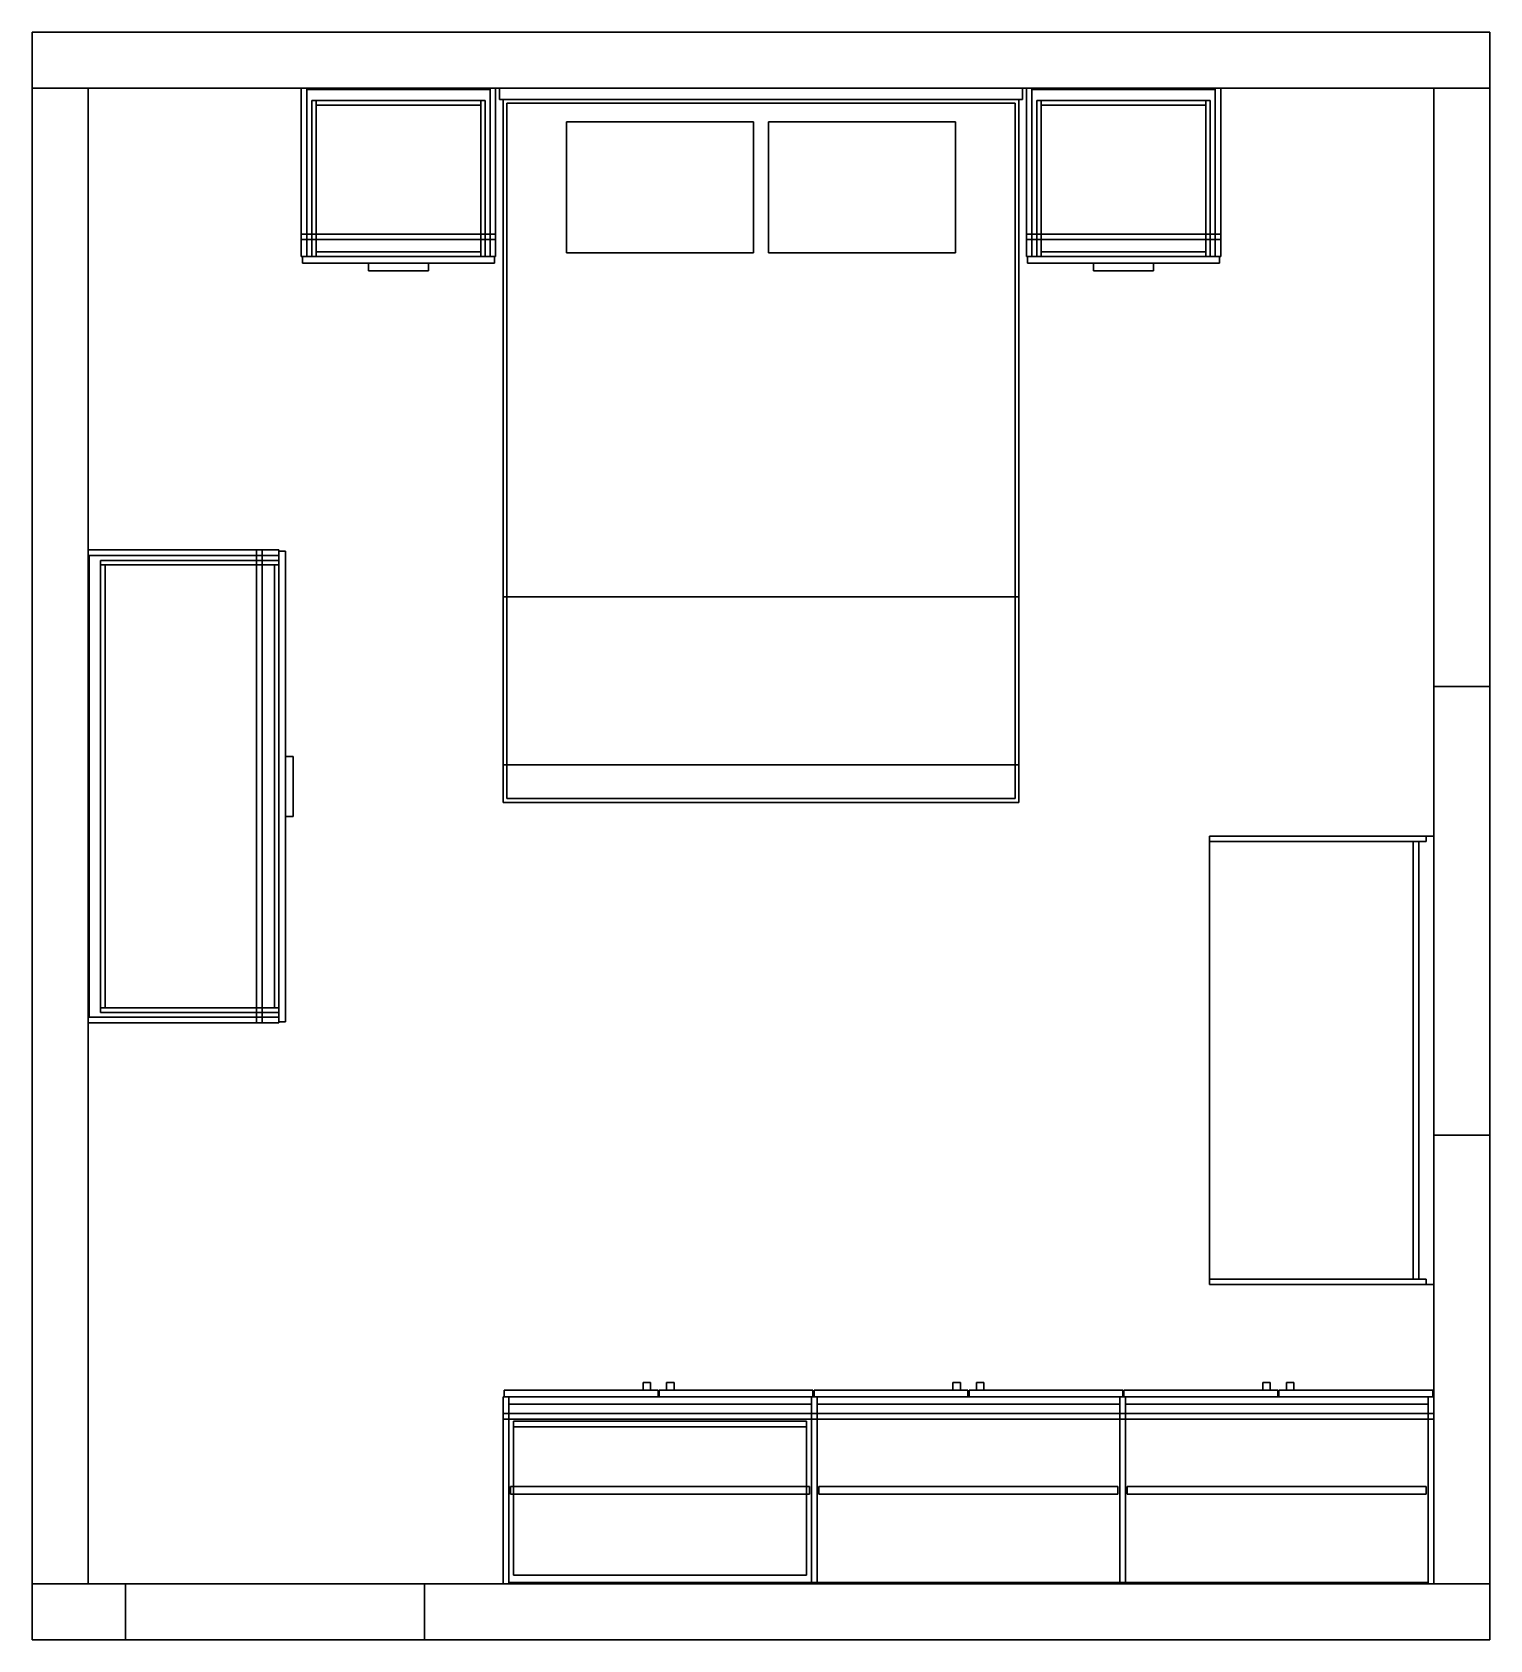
# Model space of a CAD drawing. Header units: millimetres. Extents: x -150 to 3750, y -150 to 4150.
import ezdxf

# ---------------------------------------------------------------- set-up
doc = ezdxf.new("R2010")
doc.units = ezdxf.units.MM
for name, color, linetype in [('AMBIENTE', 2, 'CONTINUOUS'), ('M01_WALL_PANEL', 3, 'CONTINUOUS'), ('M02_BED', 4, 'CONTINUOUS'), ('M03_NIGHTSTAND', 5, 'CONTINUOUS'), ('M04_NIGHTSTAND', 6, 'CONTINUOUS'), ('M05_WARDROBE', 7, 'CONTINUOUS'), ('M06_DRESSER', 1, 'CONTINUOUS'), ('M07_DESK', 2, 'CONTINUOUS')]:
    doc.layers.add(name, color=color, linetype=linetype)

msp = doc.modelspace()

# ---------------------------------------------------------------- linework, layer by layer
at = {"layer": 'AMBIENTE'}
for points in [[(3750, 4150), (3750, 4000), (-150, 4000), (-150, 4150)], [(-150, 4000, 2700), (3750, 4000, 2700), (3750, 4150, 2700), (-150, 4150, 2700)], [(-150, 4150, 2700), (3750, 4150, 2700), (3750, 4150), (-150, 4150)], [(-150, 4000, 2700), (-150, 4150, 2700), (-150, 4150), (-150, 4000)], [(3750, 4150, 2700), (3750, 4000, 2700), (3750, 4000), (3750, 4150)], [(3750, 4000, 2700), (-150, 4000, 2700), (-150, 4000), (3750, 4000)], [(-150, 4000), (0, 4000), (0, 0), (-150, 0)], [(0, 0, 2700), (0, 4000, 2700), (-150, 4000, 2700), (-150, 0, 2700)], [(-150, 0, 2700), (-150, 4000, 2700), (-150, 4000), (-150, 0)], [(-150, 4000, 2700), (0, 4000, 2700), (0, 4000), (-150, 4000)], [(0, 4000, 2700), (0, 0, 2700), (0, 0), (0, 4000)], [(0, 0, -20), (0, 4000, -20), (3600, 4000, -20), (3600, 0, -20)], [(0, 0), (3600, 0), (3600, 4000), (0, 4000)], [(3600, 4000, -20), (0, 4000, -20), (0, 4000), (3600, 4000)], [(0, 4000, -20), (0, 0, -20), (0, 0), (0, 4000)], [(3750, 2400), (3600, 2400), (3600, 4000), (3750, 4000)], [(3600, 4000, 2700), (3600, 2400, 2700), (3750, 2400, 2700), (3750, 4000, 2700)], [(3600, 2400, 2700), (3600, 4000, 2700), (3600, 4000), (3600, 2400)], [(3600, 4000, 2700), (3750, 4000, 2700), (3750, 4000), (3600, 4000)], [(3600, 0, -20), (3600, 4000, -20), (3600, 4000), (3600, 0)], [(3750, 4000, 2700), (3750, 2400, 2700), (3750, 2400), (3750, 4000)], [(3750, 2400, 2700), (3600, 2400, 2700), (3600, 2400), (3750, 2400)], [(3750, 1200), (3600, 1200), (3600, 2400), (3750, 2400)], [(3600, 2400, 1000), (3600, 1200, 1000), (3750, 1200, 1000), (3750, 2400, 1000)], [(3600, 1200, 1000), (3600, 2400, 1000), (3600, 2400), (3600, 1200)], [(3600, 2400, 1000), (3750, 2400, 1000), (3750, 2400), (3600, 2400)], [(3750, 1200, 2200), (3600, 1200, 2200), (3600, 2400, 2200), (3750, 2400, 2200)], [(3600, 2400, 2700), (3600, 1200, 2700), (3750, 1200, 2700), (3750, 2400, 2700)], [(3600, 1200, 2700), (3600, 2400, 2700), (3600, 2400, 2200), (3600, 1200, 2200)], [(3600, 2400, 2700), (3750, 2400, 2700), (3750, 2400, 2200), (3600, 2400, 2200)], [(3750, 2400, 1000), (3750, 1200, 1000), (3750, 1200), (3750, 2400)], [(3750, 2400, 2700), (3750, 1200, 2700), (3750, 1200, 2200), (3750, 2400, 2200)], [(3750, 1200, 1000), (3600, 1200, 1000), (3600, 1200), (3750, 1200)], [(3750, 1200, 2700), (3600, 1200, 2700), (3600, 1200, 2200), (3750, 1200, 2200)], [(3750, 0), (3600, 0), (3600, 1200), (3750, 1200)], [(3600, 1200, 2700), (3600, 0, 2700), (3750, 0, 2700), (3750, 1200, 2700)], [(3600, 0, 2700), (3600, 1200, 2700), (3600, 1200), (3600, 0)], [(3600, 1200, 2700), (3750, 1200, 2700), (3750, 1200), (3600, 1200)], [(3750, 1200, 2700), (3750, 0, 2700), (3750, 0), (3750, 1200)], [(-150, -150), (-150, 0), (100, 0), (100, -150)], [(100, 0, 2700), (-150, 0, 2700), (-150, -150, 2700), (100, -150, 2700)], [(-150, -150, 2700), (-150, 0, 2700), (-150, 0), (-150, -150)], [(-150, 0, 2700), (100, 0, 2700), (100, 0), (-150, 0)], [(0, 0, 2700), (-150, 0, 2700), (-150, 0), (0, 0)], [(0, 0, -20), (3600, 0, -20), (3600, 0), (0, 0)], [(100, -150, 2100), (100, 0, 2100), (900, 0, 2100), (900, -150, 2100)], [(900, 0, 2700), (100, 0, 2700), (100, -150, 2700), (900, -150, 2700)], [(100, -150, 2700), (100, 0, 2700), (100, 0, 2100), (100, -150, 2100)], [(100, 0, 2700), (900, 0, 2700), (900, 0, 2100), (100, 0, 2100)], [(100, 0, 2700), (100, -150, 2700), (100, -150), (100, 0)], [(900, -150), (900, 0), (3750, 0), (3750, -150)], [(3750, 0, 2700), (900, 0, 2700), (900, -150, 2700), (3750, -150, 2700)], [(900, -150, 2700), (900, 0, 2700), (900, 0), (900, -150)], [(900, 0, 2700), (3750, 0, 2700), (3750, 0), (900, 0)], [(900, 0, 2700), (900, -150, 2700), (900, -150, 2100), (900, 0, 2100)], [(3750, 0, 2700), (3600, 0, 2700), (3600, 0), (3750, 0)], [(3750, 0, 2700), (3750, -150, 2700), (3750, -150), (3750, 0)], [(100, -150, 2700), (-150, -150, 2700), (-150, -150), (100, -150)], [(900, -150, 2700), (100, -150, 2700), (100, -150, 2100), (900, -150, 2100)], [(3750, -150, 2700), (900, -150, 2700), (900, -150), (3750, -150)]]:
    msp.add_3dface(points, dxfattribs=at)
at = {"layer": 'M01_WALL_PANEL'}
for points in [[(2500, 4000, 450), (2500, 3970, 450), (1100, 3970, 450), (1100, 4000, 450)], [(1100, 3970, 1050), (2500, 3970, 1050), (2500, 4000, 1050), (1100, 4000, 1050)], [(1100, 4000, 1050), (2500, 4000, 1050), (2500, 4000, 450), (1100, 4000, 450)], [(1100, 3970, 1050), (1100, 4000, 1050), (1100, 4000, 450), (1100, 3970, 450)], [(2500, 4000, 1050), (2500, 3970, 1050), (2500, 3970, 450), (2500, 4000, 450)], [(2500, 3970, 1050), (1100, 3970, 1050), (1100, 3970, 450), (2500, 3970, 450)]]:
    msp.add_3dface(points, dxfattribs=at)
at = {"layer": 'M02_BED'}
for points in [[(2490, 3970), (2490, 2090), (1110, 2090), (1110, 3970)], [(1110, 2090, 297), (2490, 2090, 297), (2490, 3970, 297), (1110, 3970, 297)], [(1110, 3970, 297), (2490, 3970, 297), (2490, 3970), (1110, 3970)], [(1110, 2090, 297), (1110, 3970, 297), (1110, 3970), (1110, 2090)], [(2480, 3960, 297), (2480, 2100, 297), (1120, 2100, 297), (1120, 3960, 297)], [(1120, 2100, 540), (2480, 2100, 540), (2480, 3960, 540), (1120, 3960, 540)], [(1120, 3960, 540), (2480, 3960, 540), (2480, 3960, 297), (1120, 3960, 297)], [(1120, 2100, 540), (1120, 3960, 540), (1120, 3960, 297), (1120, 2100, 297)], [(2480, 3960, 540), (2480, 2100, 540), (2480, 2100, 297), (2480, 3960, 297)], [(2490, 3970, 297), (2490, 2090, 297), (2490, 2090), (2490, 3970)], [(1780, 3910, 540), (1780, 3560, 540), (1280, 3560, 540), (1280, 3910, 540)], [(1280, 3560, 660), (1780, 3560, 660), (1780, 3910, 660), (1280, 3910, 660)], [(1280, 3910, 660), (1780, 3910, 660), (1780, 3910, 540), (1280, 3910, 540)], [(1280, 3560, 660), (1280, 3910, 660), (1280, 3910, 540), (1280, 3560, 540)], [(1780, 3910, 660), (1780, 3560, 660), (1780, 3560, 540), (1780, 3910, 540)], [(2320, 3910, 540), (2320, 3560, 540), (1820, 3560, 540), (1820, 3910, 540)], [(1820, 3560, 660), (2320, 3560, 660), (2320, 3910, 660), (1820, 3910, 660)], [(1820, 3910, 660), (2320, 3910, 660), (2320, 3910, 540), (1820, 3910, 540)], [(1820, 3560, 660), (1820, 3910, 660), (1820, 3910, 540), (1820, 3560, 540)], [(2320, 3910, 660), (2320, 3560, 660), (2320, 3560, 540), (2320, 3910, 540)], [(1780, 3560, 660), (1280, 3560, 660), (1280, 3560, 540), (1780, 3560, 540)], [(2320, 3560, 660), (1820, 3560, 660), (1820, 3560, 540), (2320, 3560, 540)], [(2490, 2640, 535), (2490, 2190, 535), (1110, 2190, 535), (1110, 2640, 535)], [(1110, 2190, 547), (2490, 2190, 547), (2490, 2640, 547), (1110, 2640, 547)], [(1110, 2640, 547), (2490, 2640, 547), (2490, 2640, 535), (1110, 2640, 535)], [(1110, 2190, 547), (1110, 2640, 547), (1110, 2640, 535), (1110, 2190, 535)], [(2490, 2640, 547), (2490, 2190, 547), (2490, 2190, 535), (2490, 2640, 535)], [(2490, 2190, 547), (1110, 2190, 547), (1110, 2190, 535), (2490, 2190, 535)], [(2490, 2090, 297), (1110, 2090, 297), (1110, 2090), (2490, 2090)], [(2480, 2100, 540), (1120, 2100, 540), (1120, 2100, 297), (2480, 2100, 297)]]:
    msp.add_3dface(points, dxfattribs=at)
at = {"layer": 'M03_NIGHTSTAND'}
for points in [[(585, 4000, 60), (585, 3550, 60), (570, 3550, 60), (570, 4000, 60)], [(570, 3550, 680), (585, 3550, 680), (585, 4000, 680), (570, 4000, 680)], [(570, 4000, 680), (585, 4000, 680), (585, 4000, 60), (570, 4000, 60)], [(570, 3550, 680), (570, 4000, 680), (570, 4000, 60), (570, 3550, 60)], [(585, 4000, 680), (585, 3550, 680), (585, 3550, 60), (585, 4000, 60)], [(1075, 4000, 75), (1075, 3997, 75), (585, 3997, 75), (585, 4000, 75)], [(585, 3997, 665), (1075, 3997, 665), (1075, 4000, 665), (585, 4000, 665)], [(585, 4000, 665), (1075, 4000, 665), (1075, 4000, 75), (585, 4000, 75)], [(585, 3997, 665), (585, 4000, 665), (585, 4000, 75), (585, 3997, 75)], [(1090, 4000, 60), (1090, 3550, 60), (1075, 3550, 60), (1075, 4000, 60)], [(1075, 3550, 680), (1090, 3550, 680), (1090, 4000, 680), (1075, 4000, 680)], [(1075, 4000, 680), (1090, 4000, 680), (1090, 4000, 60), (1075, 4000, 60)], [(1075, 3550, 680), (1075, 4000, 680), (1075, 4000, 60), (1075, 3550, 60)], [(1075, 4000, 665), (1075, 3997, 665), (1075, 3997, 75), (1075, 4000, 75)], [(1090, 4000, 680), (1090, 3550, 680), (1090, 3550, 60), (1090, 4000, 60)], [(1075, 3997, 60), (1075, 3550, 60), (585, 3550, 60), (585, 3997, 60)], [(585, 3550, 75), (1075, 3550, 75), (1075, 3997, 75), (585, 3997, 75)], [(585, 3997, 75), (1075, 3997, 75), (1075, 3997, 60), (585, 3997, 60)], [(585, 3550, 75), (585, 3997, 75), (585, 3997, 60), (585, 3550, 60)], [(1075, 3997, 665), (585, 3997, 665), (585, 3997, 75), (1075, 3997, 75)], [(1075, 3997, 665), (1075, 3550, 665), (585, 3550, 665), (585, 3997, 665)], [(585, 3550, 680), (1075, 3550, 680), (1075, 3997, 680), (585, 3997, 680)], [(585, 3997, 680), (1075, 3997, 680), (1075, 3997, 665), (585, 3997, 665)], [(585, 3550, 680), (585, 3997, 680), (585, 3997, 665), (585, 3550, 665)], [(610, 3967, 88), (610, 3550, 88), (598, 3550, 88), (598, 3967, 88)], [(598, 3550, 333.5), (610, 3550, 333.5), (610, 3967, 333.5), (598, 3967, 333.5)], [(598, 3967, 333.5), (610, 3967, 333.5), (610, 3967, 88), (598, 3967, 88)], [(598, 3550, 333.5), (598, 3967, 333.5), (598, 3967, 88), (598, 3550, 88)], [(610, 3967, 396.5), (610, 3550, 396.5), (598, 3550, 396.5), (598, 3967, 396.5)], [(598, 3550, 642), (610, 3550, 642), (610, 3967, 642), (598, 3967, 642)], [(598, 3967, 642), (610, 3967, 642), (610, 3967, 396.5), (598, 3967, 396.5)], [(598, 3550, 642), (598, 3967, 642), (598, 3967, 396.5), (598, 3550, 396.5)], [(610, 3967, 333.5), (610, 3550, 333.5), (610, 3550, 88), (610, 3967, 88)], [(1050, 3967, 88), (1050, 3955, 88), (610, 3955, 88), (610, 3967, 88)], [(610, 3955, 333.5), (1050, 3955, 333.5), (1050, 3967, 333.5), (610, 3967, 333.5)], [(610, 3967, 333.5), (1050, 3967, 333.5), (1050, 3967, 88), (610, 3967, 88)], [(610, 3955, 333.5), (610, 3967, 333.5), (610, 3967, 88), (610, 3955, 88)], [(610, 3967, 642), (610, 3550, 642), (610, 3550, 396.5), (610, 3967, 396.5)], [(1050, 3967, 396.5), (1050, 3955, 396.5), (610, 3955, 396.5), (610, 3967, 396.5)], [(610, 3955, 642), (1050, 3955, 642), (1050, 3967, 642), (610, 3967, 642)], [(610, 3967, 642), (1050, 3967, 642), (1050, 3967, 396.5), (610, 3967, 396.5)], [(610, 3955, 642), (610, 3967, 642), (610, 3967, 396.5), (610, 3955, 396.5)], [(1062, 3967, 88), (1062, 3550, 88), (1050, 3550, 88), (1050, 3967, 88)], [(1050, 3550, 333.5), (1062, 3550, 333.5), (1062, 3967, 333.5), (1050, 3967, 333.5)], [(1050, 3967, 333.5), (1062, 3967, 333.5), (1062, 3967, 88), (1050, 3967, 88)], [(1050, 3550, 333.5), (1050, 3967, 333.5), (1050, 3967, 88), (1050, 3550, 88)], [(1050, 3967, 333.5), (1050, 3955, 333.5), (1050, 3955, 88), (1050, 3967, 88)], [(1062, 3967, 396.5), (1062, 3550, 396.5), (1050, 3550, 396.5), (1050, 3967, 396.5)], [(1050, 3550, 642), (1062, 3550, 642), (1062, 3967, 642), (1050, 3967, 642)], [(1050, 3967, 642), (1062, 3967, 642), (1062, 3967, 396.5), (1050, 3967, 396.5)], [(1050, 3550, 642), (1050, 3967, 642), (1050, 3967, 396.5), (1050, 3550, 396.5)], [(1050, 3967, 642), (1050, 3955, 642), (1050, 3955, 396.5), (1050, 3967, 396.5)], [(1062, 3967, 333.5), (1062, 3550, 333.5), (1062, 3550, 88), (1062, 3967, 88)], [(1062, 3967, 642), (1062, 3550, 642), (1062, 3550, 396.5), (1062, 3967, 396.5)], [(1075, 3997, 75), (1075, 3550, 75), (1075, 3550, 60), (1075, 3997, 60)], [(1075, 3997, 680), (1075, 3550, 680), (1075, 3550, 665), (1075, 3997, 665)], [(1050, 3955, 333.5), (610, 3955, 333.5), (610, 3955, 88), (1050, 3955, 88)], [(1050, 3955, 88), (1050, 3562, 88), (610, 3562, 88), (610, 3955, 88)], [(610, 3562, 91), (1050, 3562, 91), (1050, 3955, 91), (610, 3955, 91)], [(610, 3955, 91), (1050, 3955, 91), (1050, 3955, 88), (610, 3955, 88)], [(610, 3562, 91), (610, 3955, 91), (610, 3955, 88), (610, 3562, 88)], [(1050, 3955, 642), (610, 3955, 642), (610, 3955, 396.5), (1050, 3955, 396.5)], [(1050, 3955, 396.5), (1050, 3562, 396.5), (610, 3562, 396.5), (610, 3955, 396.5)], [(610, 3562, 399.5), (1050, 3562, 399.5), (1050, 3955, 399.5), (610, 3955, 399.5)], [(610, 3955, 399.5), (1050, 3955, 399.5), (1050, 3955, 396.5), (610, 3955, 396.5)], [(610, 3562, 399.5), (610, 3955, 399.5), (610, 3955, 396.5), (610, 3562, 396.5)], [(1050, 3955, 91), (1050, 3562, 91), (1050, 3562, 88), (1050, 3955, 88)], [(1050, 3955, 399.5), (1050, 3562, 399.5), (1050, 3562, 396.5), (1050, 3955, 396.5)], [(1090, 3610), (1090, 3595), (570, 3595), (570, 3610)], [(570, 3595, 60), (1090, 3595, 60), (1090, 3610, 60), (570, 3610, 60)], [(570, 3610, 60), (1090, 3610, 60), (1090, 3610), (570, 3610)], [(570, 3595, 60), (570, 3610, 60), (570, 3610), (570, 3595)], [(1090, 3595, 60), (570, 3595, 60), (570, 3595), (1090, 3595)], [(1090, 3610, 60), (1090, 3595, 60), (1090, 3595), (1090, 3610)], [(585, 3550, 680), (570, 3550, 680), (570, 3550, 60), (585, 3550, 60)], [(1087, 3550, 63), (1087, 3532, 63), (573, 3532, 63), (573, 3550, 63)], [(573, 3532, 368.5), (1087, 3532, 368.5), (1087, 3550, 368.5), (573, 3550, 368.5)], [(573, 3550, 368.5), (1087, 3550, 368.5), (1087, 3550, 63), (573, 3550, 63)], [(573, 3532, 368.5), (573, 3550, 368.5), (573, 3550, 63), (573, 3532, 63)], [(1087, 3550, 371.5), (1087, 3532, 371.5), (573, 3532, 371.5), (573, 3550, 371.5)], [(573, 3532, 677), (1087, 3532, 677), (1087, 3550, 677), (573, 3550, 677)], [(573, 3550, 677), (1087, 3550, 677), (1087, 3550, 371.5), (573, 3550, 371.5)], [(573, 3532, 677), (573, 3550, 677), (573, 3550, 371.5), (573, 3532, 371.5)], [(1087, 3532, 368.5), (573, 3532, 368.5), (573, 3532, 63), (1087, 3532, 63)], [(1087, 3532, 677), (573, 3532, 677), (573, 3532, 371.5), (1087, 3532, 371.5)], [(1075, 3550, 75), (585, 3550, 75), (585, 3550, 60), (1075, 3550, 60)], [(1075, 3550, 680), (585, 3550, 680), (585, 3550, 665), (1075, 3550, 665)], [(610, 3550, 333.5), (598, 3550, 333.5), (598, 3550, 88), (610, 3550, 88)], [(610, 3550, 642), (598, 3550, 642), (598, 3550, 396.5), (610, 3550, 396.5)], [(1050, 3562, 88), (1050, 3550, 88), (610, 3550, 88), (610, 3562, 88)], [(610, 3550, 333.5), (1050, 3550, 333.5), (1050, 3562, 333.5), (610, 3562, 333.5)], [(610, 3562, 333.5), (1050, 3562, 333.5), (1050, 3562, 88), (610, 3562, 88)], [(610, 3550, 333.5), (610, 3562, 333.5), (610, 3562, 88), (610, 3550, 88)], [(1050, 3562, 91), (610, 3562, 91), (610, 3562, 88), (1050, 3562, 88)], [(1050, 3562, 396.5), (1050, 3550, 396.5), (610, 3550, 396.5), (610, 3562, 396.5)], [(610, 3550, 642), (1050, 3550, 642), (1050, 3562, 642), (610, 3562, 642)], [(610, 3562, 642), (1050, 3562, 642), (1050, 3562, 396.5), (610, 3562, 396.5)], [(610, 3550, 642), (610, 3562, 642), (610, 3562, 396.5), (610, 3550, 396.5)], [(1050, 3562, 399.5), (610, 3562, 399.5), (610, 3562, 396.5), (1050, 3562, 396.5)], [(1050, 3550, 333.5), (610, 3550, 333.5), (610, 3550, 88), (1050, 3550, 88)], [(1050, 3550, 642), (610, 3550, 642), (610, 3550, 396.5), (1050, 3550, 396.5)], [(910, 3532, 318.5), (910, 3512, 318.5), (750, 3512, 318.5), (750, 3532, 318.5)], [(750, 3512, 338.5), (910, 3512, 338.5), (910, 3532, 338.5), (750, 3532, 338.5)], [(750, 3532, 338.5), (910, 3532, 338.5), (910, 3532, 318.5), (750, 3532, 318.5)], [(750, 3512, 338.5), (750, 3532, 338.5), (750, 3532, 318.5), (750, 3512, 318.5)], [(910, 3532, 627), (910, 3512, 627), (750, 3512, 627), (750, 3532, 627)], [(750, 3512, 647), (910, 3512, 647), (910, 3532, 647), (750, 3532, 647)], [(750, 3532, 647), (910, 3532, 647), (910, 3532, 627), (750, 3532, 627)], [(750, 3512, 647), (750, 3532, 647), (750, 3532, 627), (750, 3512, 627)], [(910, 3532, 338.5), (910, 3512, 338.5), (910, 3512, 318.5), (910, 3532, 318.5)], [(910, 3532, 647), (910, 3512, 647), (910, 3512, 627), (910, 3532, 627)], [(1050, 3562, 333.5), (1050, 3550, 333.5), (1050, 3550, 88), (1050, 3562, 88)], [(1050, 3562, 642), (1050, 3550, 642), (1050, 3550, 396.5), (1050, 3562, 396.5)], [(1062, 3550, 333.5), (1050, 3550, 333.5), (1050, 3550, 88), (1062, 3550, 88)], [(1062, 3550, 642), (1050, 3550, 642), (1050, 3550, 396.5), (1062, 3550, 396.5)], [(1090, 3550, 680), (1075, 3550, 680), (1075, 3550, 60), (1090, 3550, 60)], [(1087, 3550, 368.5), (1087, 3532, 368.5), (1087, 3532, 63), (1087, 3550, 63)], [(1087, 3550, 677), (1087, 3532, 677), (1087, 3532, 371.5), (1087, 3550, 371.5)], [(910, 3512, 338.5), (750, 3512, 338.5), (750, 3512, 318.5), (910, 3512, 318.5)], [(910, 3512, 647), (750, 3512, 647), (750, 3512, 627), (910, 3512, 627)]]:
    msp.add_3dface(points, dxfattribs=at)
at = {"layer": 'M04_NIGHTSTAND'}
for points in [[(2525, 4000, 60), (2525, 3550, 60), (2510, 3550, 60), (2510, 4000, 60)], [(2510, 3550, 680), (2525, 3550, 680), (2525, 4000, 680), (2510, 4000, 680)], [(2510, 4000, 680), (2525, 4000, 680), (2525, 4000, 60), (2510, 4000, 60)], [(2510, 3550, 680), (2510, 4000, 680), (2510, 4000, 60), (2510, 3550, 60)], [(2525, 4000, 680), (2525, 3550, 680), (2525, 3550, 60), (2525, 4000, 60)], [(3015, 4000, 75), (3015, 3997, 75), (2525, 3997, 75), (2525, 4000, 75)], [(2525, 3997, 665), (3015, 3997, 665), (3015, 4000, 665), (2525, 4000, 665)], [(2525, 4000, 665), (3015, 4000, 665), (3015, 4000, 75), (2525, 4000, 75)], [(2525, 3997, 665), (2525, 4000, 665), (2525, 4000, 75), (2525, 3997, 75)], [(3030, 4000, 60), (3030, 3550, 60), (3015, 3550, 60), (3015, 4000, 60)], [(3015, 3550, 680), (3030, 3550, 680), (3030, 4000, 680), (3015, 4000, 680)], [(3015, 4000, 680), (3030, 4000, 680), (3030, 4000, 60), (3015, 4000, 60)], [(3015, 3550, 680), (3015, 4000, 680), (3015, 4000, 60), (3015, 3550, 60)], [(3015, 4000, 665), (3015, 3997, 665), (3015, 3997, 75), (3015, 4000, 75)], [(3030, 4000, 680), (3030, 3550, 680), (3030, 3550, 60), (3030, 4000, 60)], [(3015, 3997, 60), (3015, 3550, 60), (2525, 3550, 60), (2525, 3997, 60)], [(2525, 3550, 75), (3015, 3550, 75), (3015, 3997, 75), (2525, 3997, 75)], [(2525, 3997, 75), (3015, 3997, 75), (3015, 3997, 60), (2525, 3997, 60)], [(2525, 3550, 75), (2525, 3997, 75), (2525, 3997, 60), (2525, 3550, 60)], [(3015, 3997, 665), (2525, 3997, 665), (2525, 3997, 75), (3015, 3997, 75)], [(3015, 3997, 665), (3015, 3550, 665), (2525, 3550, 665), (2525, 3997, 665)], [(2525, 3550, 680), (3015, 3550, 680), (3015, 3997, 680), (2525, 3997, 680)], [(2525, 3997, 680), (3015, 3997, 680), (3015, 3997, 665), (2525, 3997, 665)], [(2525, 3550, 680), (2525, 3997, 680), (2525, 3997, 665), (2525, 3550, 665)], [(2550, 3967, 88), (2550, 3550, 88), (2538, 3550, 88), (2538, 3967, 88)], [(2538, 3550, 333.5), (2550, 3550, 333.5), (2550, 3967, 333.5), (2538, 3967, 333.5)], [(2538, 3967, 333.5), (2550, 3967, 333.5), (2550, 3967, 88), (2538, 3967, 88)], [(2538, 3550, 333.5), (2538, 3967, 333.5), (2538, 3967, 88), (2538, 3550, 88)], [(2550, 3967, 396.5), (2550, 3550, 396.5), (2538, 3550, 396.5), (2538, 3967, 396.5)], [(2538, 3550, 642), (2550, 3550, 642), (2550, 3967, 642), (2538, 3967, 642)], [(2538, 3967, 642), (2550, 3967, 642), (2550, 3967, 396.5), (2538, 3967, 396.5)], [(2538, 3550, 642), (2538, 3967, 642), (2538, 3967, 396.5), (2538, 3550, 396.5)], [(2550, 3967, 333.5), (2550, 3550, 333.5), (2550, 3550, 88), (2550, 3967, 88)], [(2990, 3967, 88), (2990, 3955, 88), (2550, 3955, 88), (2550, 3967, 88)], [(2550, 3955, 333.5), (2990, 3955, 333.5), (2990, 3967, 333.5), (2550, 3967, 333.5)], [(2550, 3967, 333.5), (2990, 3967, 333.5), (2990, 3967, 88), (2550, 3967, 88)], [(2550, 3955, 333.5), (2550, 3967, 333.5), (2550, 3967, 88), (2550, 3955, 88)], [(2550, 3967, 642), (2550, 3550, 642), (2550, 3550, 396.5), (2550, 3967, 396.5)], [(2990, 3967, 396.5), (2990, 3955, 396.5), (2550, 3955, 396.5), (2550, 3967, 396.5)], [(2550, 3955, 642), (2990, 3955, 642), (2990, 3967, 642), (2550, 3967, 642)], [(2550, 3967, 642), (2990, 3967, 642), (2990, 3967, 396.5), (2550, 3967, 396.5)], [(2550, 3955, 642), (2550, 3967, 642), (2550, 3967, 396.5), (2550, 3955, 396.5)], [(3002, 3967, 88), (3002, 3550, 88), (2990, 3550, 88), (2990, 3967, 88)], [(2990, 3550, 333.5), (3002, 3550, 333.5), (3002, 3967, 333.5), (2990, 3967, 333.5)], [(2990, 3967, 333.5), (3002, 3967, 333.5), (3002, 3967, 88), (2990, 3967, 88)], [(2990, 3550, 333.5), (2990, 3967, 333.5), (2990, 3967, 88), (2990, 3550, 88)], [(2990, 3967, 333.5), (2990, 3955, 333.5), (2990, 3955, 88), (2990, 3967, 88)], [(3002, 3967, 396.5), (3002, 3550, 396.5), (2990, 3550, 396.5), (2990, 3967, 396.5)], [(2990, 3550, 642), (3002, 3550, 642), (3002, 3967, 642), (2990, 3967, 642)], [(2990, 3967, 642), (3002, 3967, 642), (3002, 3967, 396.5), (2990, 3967, 396.5)], [(2990, 3550, 642), (2990, 3967, 642), (2990, 3967, 396.5), (2990, 3550, 396.5)], [(2990, 3967, 642), (2990, 3955, 642), (2990, 3955, 396.5), (2990, 3967, 396.5)], [(3002, 3967, 333.5), (3002, 3550, 333.5), (3002, 3550, 88), (3002, 3967, 88)], [(3002, 3967, 642), (3002, 3550, 642), (3002, 3550, 396.5), (3002, 3967, 396.5)], [(3015, 3997, 75), (3015, 3550, 75), (3015, 3550, 60), (3015, 3997, 60)], [(3015, 3997, 680), (3015, 3550, 680), (3015, 3550, 665), (3015, 3997, 665)], [(2990, 3955, 333.5), (2550, 3955, 333.5), (2550, 3955, 88), (2990, 3955, 88)], [(2990, 3955, 88), (2990, 3562, 88), (2550, 3562, 88), (2550, 3955, 88)], [(2550, 3562, 91), (2990, 3562, 91), (2990, 3955, 91), (2550, 3955, 91)], [(2550, 3955, 91), (2990, 3955, 91), (2990, 3955, 88), (2550, 3955, 88)], [(2550, 3562, 91), (2550, 3955, 91), (2550, 3955, 88), (2550, 3562, 88)], [(2990, 3955, 642), (2550, 3955, 642), (2550, 3955, 396.5), (2990, 3955, 396.5)], [(2990, 3955, 396.5), (2990, 3562, 396.5), (2550, 3562, 396.5), (2550, 3955, 396.5)], [(2550, 3562, 399.5), (2990, 3562, 399.5), (2990, 3955, 399.5), (2550, 3955, 399.5)], [(2550, 3955, 399.5), (2990, 3955, 399.5), (2990, 3955, 396.5), (2550, 3955, 396.5)], [(2550, 3562, 399.5), (2550, 3955, 399.5), (2550, 3955, 396.5), (2550, 3562, 396.5)], [(2990, 3955, 91), (2990, 3562, 91), (2990, 3562, 88), (2990, 3955, 88)], [(2990, 3955, 399.5), (2990, 3562, 399.5), (2990, 3562, 396.5), (2990, 3955, 396.5)], [(3030, 3610), (3030, 3595), (2510, 3595), (2510, 3610)], [(2510, 3595, 60), (3030, 3595, 60), (3030, 3610, 60), (2510, 3610, 60)], [(2510, 3610, 60), (3030, 3610, 60), (3030, 3610), (2510, 3610)], [(2510, 3595, 60), (2510, 3610, 60), (2510, 3610), (2510, 3595)], [(3030, 3595, 60), (2510, 3595, 60), (2510, 3595), (3030, 3595)], [(3030, 3610, 60), (3030, 3595, 60), (3030, 3595), (3030, 3610)], [(2525, 3550, 680), (2510, 3550, 680), (2510, 3550, 60), (2525, 3550, 60)], [(3027, 3550, 63), (3027, 3532, 63), (2513, 3532, 63), (2513, 3550, 63)], [(2513, 3532, 368.5), (3027, 3532, 368.5), (3027, 3550, 368.5), (2513, 3550, 368.5)], [(2513, 3550, 368.5), (3027, 3550, 368.5), (3027, 3550, 63), (2513, 3550, 63)], [(2513, 3532, 368.5), (2513, 3550, 368.5), (2513, 3550, 63), (2513, 3532, 63)], [(3027, 3550, 371.5), (3027, 3532, 371.5), (2513, 3532, 371.5), (2513, 3550, 371.5)], [(2513, 3532, 677), (3027, 3532, 677), (3027, 3550, 677), (2513, 3550, 677)], [(2513, 3550, 677), (3027, 3550, 677), (3027, 3550, 371.5), (2513, 3550, 371.5)], [(2513, 3532, 677), (2513, 3550, 677), (2513, 3550, 371.5), (2513, 3532, 371.5)], [(3027, 3532, 368.5), (2513, 3532, 368.5), (2513, 3532, 63), (3027, 3532, 63)], [(3027, 3532, 677), (2513, 3532, 677), (2513, 3532, 371.5), (3027, 3532, 371.5)], [(3015, 3550, 75), (2525, 3550, 75), (2525, 3550, 60), (3015, 3550, 60)], [(3015, 3550, 680), (2525, 3550, 680), (2525, 3550, 665), (3015, 3550, 665)], [(2550, 3550, 333.5), (2538, 3550, 333.5), (2538, 3550, 88), (2550, 3550, 88)], [(2550, 3550, 642), (2538, 3550, 642), (2538, 3550, 396.5), (2550, 3550, 396.5)], [(2990, 3562, 88), (2990, 3550, 88), (2550, 3550, 88), (2550, 3562, 88)], [(2550, 3550, 333.5), (2990, 3550, 333.5), (2990, 3562, 333.5), (2550, 3562, 333.5)], [(2550, 3562, 333.5), (2990, 3562, 333.5), (2990, 3562, 88), (2550, 3562, 88)], [(2550, 3550, 333.5), (2550, 3562, 333.5), (2550, 3562, 88), (2550, 3550, 88)], [(2990, 3562, 91), (2550, 3562, 91), (2550, 3562, 88), (2990, 3562, 88)], [(2990, 3562, 396.5), (2990, 3550, 396.5), (2550, 3550, 396.5), (2550, 3562, 396.5)], [(2550, 3550, 642), (2990, 3550, 642), (2990, 3562, 642), (2550, 3562, 642)], [(2550, 3562, 642), (2990, 3562, 642), (2990, 3562, 396.5), (2550, 3562, 396.5)], [(2550, 3550, 642), (2550, 3562, 642), (2550, 3562, 396.5), (2550, 3550, 396.5)], [(2990, 3562, 399.5), (2550, 3562, 399.5), (2550, 3562, 396.5), (2990, 3562, 396.5)], [(2990, 3550, 333.5), (2550, 3550, 333.5), (2550, 3550, 88), (2990, 3550, 88)], [(2990, 3550, 642), (2550, 3550, 642), (2550, 3550, 396.5), (2990, 3550, 396.5)], [(2850, 3532, 318.5), (2850, 3512, 318.5), (2690, 3512, 318.5), (2690, 3532, 318.5)], [(2690, 3512, 338.5), (2850, 3512, 338.5), (2850, 3532, 338.5), (2690, 3532, 338.5)], [(2690, 3532, 338.5), (2850, 3532, 338.5), (2850, 3532, 318.5), (2690, 3532, 318.5)], [(2690, 3512, 338.5), (2690, 3532, 338.5), (2690, 3532, 318.5), (2690, 3512, 318.5)], [(2850, 3532, 627), (2850, 3512, 627), (2690, 3512, 627), (2690, 3532, 627)], [(2690, 3512, 647), (2850, 3512, 647), (2850, 3532, 647), (2690, 3532, 647)], [(2690, 3532, 647), (2850, 3532, 647), (2850, 3532, 627), (2690, 3532, 627)], [(2690, 3512, 647), (2690, 3532, 647), (2690, 3532, 627), (2690, 3512, 627)], [(2850, 3532, 338.5), (2850, 3512, 338.5), (2850, 3512, 318.5), (2850, 3532, 318.5)], [(2850, 3532, 647), (2850, 3512, 647), (2850, 3512, 627), (2850, 3532, 627)], [(2990, 3562, 333.5), (2990, 3550, 333.5), (2990, 3550, 88), (2990, 3562, 88)], [(2990, 3562, 642), (2990, 3550, 642), (2990, 3550, 396.5), (2990, 3562, 396.5)], [(3002, 3550, 333.5), (2990, 3550, 333.5), (2990, 3550, 88), (3002, 3550, 88)], [(3002, 3550, 642), (2990, 3550, 642), (2990, 3550, 396.5), (3002, 3550, 396.5)], [(3030, 3550, 680), (3015, 3550, 680), (3015, 3550, 60), (3030, 3550, 60)], [(3027, 3550, 368.5), (3027, 3532, 368.5), (3027, 3532, 63), (3027, 3550, 63)], [(3027, 3550, 677), (3027, 3532, 677), (3027, 3532, 371.5), (3027, 3550, 371.5)], [(2850, 3512, 338.5), (2690, 3512, 338.5), (2690, 3512, 318.5), (2850, 3512, 318.5)], [(2850, 3512, 647), (2690, 3512, 647), (2690, 3512, 627), (2850, 3512, 627)]]:
    msp.add_3dface(points, dxfattribs=at)
at = {"layer": 'M05_WARDROBE'}
for points in [[(1113, 500, 103), (1113, 518, 103), (1524.5, 518, 103), (1524.5, 500, 103)], [(1524.5, 518, 2347), (1113, 518, 2347), (1113, 500, 2347), (1524.5, 500, 2347)], [(1113, 500, 2347), (1113, 518, 2347), (1113, 518, 103), (1113, 500, 103)], [(1113, 518, 2347), (1524.5, 518, 2347), (1524.5, 518, 103), (1113, 518, 103)], [(1484.5, 518, 1100), (1484.5, 538, 1100), (1504.5, 538, 1100), (1504.5, 518, 1100)], [(1504.5, 538, 1260), (1484.5, 538, 1260), (1484.5, 518, 1260), (1504.5, 518, 1260)], [(1484.5, 518, 1260), (1484.5, 538, 1260), (1484.5, 538, 1100), (1484.5, 518, 1100)], [(1484.5, 538, 1260), (1504.5, 538, 1260), (1504.5, 538, 1100), (1484.5, 538, 1100)], [(1504.5, 518, 1260), (1484.5, 518, 1260), (1484.5, 518, 1100), (1504.5, 518, 1100)], [(1504.5, 538, 1260), (1504.5, 518, 1260), (1504.5, 518, 1100), (1504.5, 538, 1100)], [(1524.5, 518, 2347), (1524.5, 500, 2347), (1524.5, 500, 103), (1524.5, 518, 103)], [(1527.5, 500, 103), (1527.5, 518, 103), (1939, 518, 103), (1939, 500, 103)], [(1939, 518, 2347), (1527.5, 518, 2347), (1527.5, 500, 2347), (1939, 500, 2347)], [(1527.5, 500, 2347), (1527.5, 518, 2347), (1527.5, 518, 103), (1527.5, 500, 103)], [(1527.5, 518, 2347), (1939, 518, 2347), (1939, 518, 103), (1527.5, 518, 103)], [(1547.5, 518, 1100), (1547.5, 538, 1100), (1567.5, 538, 1100), (1567.5, 518, 1100)], [(1567.5, 538, 1260), (1547.5, 538, 1260), (1547.5, 518, 1260), (1567.5, 518, 1260)], [(1547.5, 518, 1260), (1547.5, 538, 1260), (1547.5, 538, 1100), (1547.5, 518, 1100)], [(1547.5, 538, 1260), (1567.5, 538, 1260), (1567.5, 538, 1100), (1547.5, 538, 1100)], [(1567.5, 518, 1260), (1547.5, 518, 1260), (1547.5, 518, 1100), (1567.5, 518, 1100)], [(1567.5, 538, 1260), (1567.5, 518, 1260), (1567.5, 518, 1100), (1567.5, 538, 1100)], [(1939, 518, 2347), (1939, 500, 2347), (1939, 500, 103), (1939, 518, 103)], [(1942, 500, 103), (1942, 518, 103), (2353.5, 518, 103), (2353.5, 500, 103)], [(2353.5, 518, 2347), (1942, 518, 2347), (1942, 500, 2347), (2353.5, 500, 2347)], [(1942, 500, 2347), (1942, 518, 2347), (1942, 518, 103), (1942, 500, 103)], [(1942, 518, 2347), (2353.5, 518, 2347), (2353.5, 518, 103), (1942, 518, 103)], [(2313.5, 518, 1100), (2313.5, 538, 1100), (2333.5, 538, 1100), (2333.5, 518, 1100)], [(2333.5, 538, 1260), (2313.5, 538, 1260), (2313.5, 518, 1260), (2333.5, 518, 1260)], [(2313.5, 518, 1260), (2313.5, 538, 1260), (2313.5, 538, 1100), (2313.5, 518, 1100)], [(2313.5, 538, 1260), (2333.5, 538, 1260), (2333.5, 538, 1100), (2313.5, 538, 1100)], [(2333.5, 518, 1260), (2313.5, 518, 1260), (2313.5, 518, 1100), (2333.5, 518, 1100)], [(2333.5, 538, 1260), (2333.5, 518, 1260), (2333.5, 518, 1100), (2333.5, 538, 1100)], [(2353.5, 518, 2347), (2353.5, 500, 2347), (2353.5, 500, 103), (2353.5, 518, 103)], [(2356.5, 500, 103), (2356.5, 518, 103), (2768, 518, 103), (2768, 500, 103)], [(2768, 518, 2347), (2356.5, 518, 2347), (2356.5, 500, 2347), (2768, 500, 2347)], [(2356.5, 500, 2347), (2356.5, 518, 2347), (2356.5, 518, 103), (2356.5, 500, 103)], [(2356.5, 518, 2347), (2768, 518, 2347), (2768, 518, 103), (2356.5, 518, 103)], [(2376.5, 518, 1100), (2376.5, 538, 1100), (2396.5, 538, 1100), (2396.5, 518, 1100)], [(2396.5, 538, 1260), (2376.5, 538, 1260), (2376.5, 518, 1260), (2396.5, 518, 1260)], [(2376.5, 518, 1260), (2376.5, 538, 1260), (2376.5, 538, 1100), (2376.5, 518, 1100)], [(2376.5, 538, 1260), (2396.5, 538, 1260), (2396.5, 538, 1100), (2376.5, 538, 1100)], [(2396.5, 518, 1260), (2376.5, 518, 1260), (2376.5, 518, 1100), (2396.5, 518, 1100)], [(2396.5, 538, 1260), (2396.5, 518, 1260), (2396.5, 518, 1100), (2396.5, 538, 1100)], [(2768, 518, 2347), (2768, 500, 2347), (2768, 500, 103), (2768, 518, 103)], [(2771, 500, 103), (2771, 518, 103), (3182.5, 518, 103), (3182.5, 500, 103)], [(3182.5, 518, 2347), (2771, 518, 2347), (2771, 500, 2347), (3182.5, 500, 2347)], [(2771, 500, 2347), (2771, 518, 2347), (2771, 518, 103), (2771, 500, 103)], [(2771, 518, 2347), (3182.5, 518, 2347), (3182.5, 518, 103), (2771, 518, 103)], [(3142.5, 518, 1100), (3142.5, 538, 1100), (3162.5, 538, 1100), (3162.5, 518, 1100)], [(3162.5, 538, 1260), (3142.5, 538, 1260), (3142.5, 518, 1260), (3162.5, 518, 1260)], [(3142.5, 518, 1260), (3142.5, 538, 1260), (3142.5, 538, 1100), (3142.5, 518, 1100)], [(3142.5, 538, 1260), (3162.5, 538, 1260), (3162.5, 538, 1100), (3142.5, 538, 1100)], [(3162.5, 518, 1260), (3142.5, 518, 1260), (3142.5, 518, 1100), (3162.5, 518, 1100)], [(3162.5, 538, 1260), (3162.5, 518, 1260), (3162.5, 518, 1100), (3162.5, 538, 1100)], [(3182.5, 518, 2347), (3182.5, 500, 2347), (3182.5, 500, 103), (3182.5, 518, 103)], [(3185.5, 500, 103), (3185.5, 518, 103), (3597, 518, 103), (3597, 500, 103)], [(3597, 518, 2347), (3185.5, 518, 2347), (3185.5, 500, 2347), (3597, 500, 2347)], [(3185.5, 500, 2347), (3185.5, 518, 2347), (3185.5, 518, 103), (3185.5, 500, 103)], [(3185.5, 518, 2347), (3597, 518, 2347), (3597, 518, 103), (3185.5, 518, 103)], [(3205.5, 518, 1100), (3205.5, 538, 1100), (3225.5, 538, 1100), (3225.5, 518, 1100)], [(3225.5, 538, 1260), (3205.5, 538, 1260), (3205.5, 518, 1260), (3225.5, 518, 1260)], [(3205.5, 518, 1260), (3205.5, 538, 1260), (3205.5, 538, 1100), (3205.5, 518, 1100)], [(3205.5, 538, 1260), (3225.5, 538, 1260), (3225.5, 538, 1100), (3205.5, 538, 1100)], [(3225.5, 518, 1260), (3205.5, 518, 1260), (3205.5, 518, 1100), (3225.5, 518, 1100)], [(3225.5, 538, 1260), (3225.5, 518, 1260), (3225.5, 518, 1100), (3225.5, 538, 1100)], [(3597, 518, 2347), (3597, 500, 2347), (3597, 500, 103), (3597, 518, 103)], [(1110, 0, 100), (1110, 500, 100), (1125, 500, 100), (1125, 0, 100)], [(1125, 500, 2350), (1110, 500, 2350), (1110, 0, 2350), (1125, 0, 2350)], [(1110, 0, 2350), (1110, 500, 2350), (1110, 500, 100), (1110, 0, 100)], [(1110, 500, 2350), (1125, 500, 2350), (1125, 500, 100), (1110, 500, 100)], [(1524.5, 500, 2347), (1113, 500, 2347), (1113, 500, 103), (1524.5, 500, 103)], [(1125, 500, 2350), (1125, 0, 2350), (1125, 0, 100), (1125, 500, 100)], [(1125, 3, 100), (1125, 500, 100), (3585, 500, 100), (3585, 3, 100)], [(3585, 500, 115), (1125, 500, 115), (1125, 3, 115), (3585, 3, 115)], [(1125, 3, 115), (1125, 500, 115), (1125, 500, 100), (1125, 3, 100)], [(1125, 500, 115), (3585, 500, 115), (3585, 500, 100), (1125, 500, 100)], [(1125, 3, 2335), (1125, 500, 2335), (3585, 500, 2335), (3585, 3, 2335)], [(3585, 500, 2350), (1125, 500, 2350), (1125, 3, 2350), (3585, 3, 2350)], [(1125, 3, 2350), (1125, 500, 2350), (1125, 500, 2335), (1125, 3, 2335)], [(1125, 500, 2350), (3585, 500, 2350), (3585, 500, 2335), (1125, 500, 2335)], [(1125, 3, 1935), (1125, 480, 1935), (1935, 480, 1935), (1935, 3, 1935)], [(1935, 480, 1950), (1125, 480, 1950), (1125, 3, 1950), (1935, 3, 1950)], [(1125, 3, 1950), (1125, 480, 1950), (1125, 480, 1935), (1125, 3, 1935)], [(1125, 480, 1950), (1935, 480, 1950), (1935, 480, 1935), (1125, 480, 1935)], [(1939, 500, 2347), (1527.5, 500, 2347), (1527.5, 500, 103), (1939, 500, 103)], [(1935, 3, 115), (1935, 500, 115), (1950, 500, 115), (1950, 3, 115)], [(1950, 500, 2335), (1935, 500, 2335), (1935, 3, 2335), (1950, 3, 2335)], [(1935, 3, 2335), (1935, 500, 2335), (1935, 500, 115), (1935, 3, 115)], [(1935, 500, 2335), (1950, 500, 2335), (1950, 500, 115), (1935, 500, 115)], [(1935, 480, 1950), (1935, 3, 1950), (1935, 3, 1935), (1935, 480, 1935)], [(2353.5, 500, 2347), (1942, 500, 2347), (1942, 500, 103), (2353.5, 500, 103)], [(1950, 500, 2335), (1950, 3, 2335), (1950, 3, 115), (1950, 500, 115)], [(1950, 3, 1935), (1950, 480, 1935), (2760, 480, 1935), (2760, 3, 1935)], [(2760, 480, 1950), (1950, 480, 1950), (1950, 3, 1950), (2760, 3, 1950)], [(1950, 3, 1950), (1950, 480, 1950), (1950, 480, 1935), (1950, 3, 1935)], [(1950, 480, 1950), (2760, 480, 1950), (2760, 480, 1935), (1950, 480, 1935)], [(2768, 500, 2347), (2356.5, 500, 2347), (2356.5, 500, 103), (2768, 500, 103)], [(2760, 3, 115), (2760, 500, 115), (2775, 500, 115), (2775, 3, 115)], [(2775, 500, 2335), (2760, 500, 2335), (2760, 3, 2335), (2775, 3, 2335)], [(2760, 3, 2335), (2760, 500, 2335), (2760, 500, 115), (2760, 3, 115)], [(2760, 500, 2335), (2775, 500, 2335), (2775, 500, 115), (2760, 500, 115)], [(2760, 480, 1950), (2760, 3, 1950), (2760, 3, 1935), (2760, 480, 1935)], [(3182.5, 500, 2347), (2771, 500, 2347), (2771, 500, 103), (3182.5, 500, 103)], [(2775, 500, 2335), (2775, 3, 2335), (2775, 3, 115), (2775, 500, 115)], [(2775, 3, 1935), (2775, 480, 1935), (3585, 480, 1935), (3585, 3, 1935)], [(3585, 480, 1950), (2775, 480, 1950), (2775, 3, 1950), (3585, 3, 1950)], [(2775, 3, 1950), (2775, 480, 1950), (2775, 480, 1935), (2775, 3, 1935)], [(2775, 480, 1950), (3585, 480, 1950), (3585, 480, 1935), (2775, 480, 1935)], [(3597, 500, 2347), (3185.5, 500, 2347), (3185.5, 500, 103), (3597, 500, 103)], [(3585, 0, 100), (3585, 500, 100), (3600, 500, 100), (3600, 0, 100)], [(3600, 500, 2350), (3585, 500, 2350), (3585, 0, 2350), (3600, 0, 2350)], [(3585, 0, 2350), (3585, 500, 2350), (3585, 500, 100), (3585, 0, 100)], [(3585, 500, 2350), (3600, 500, 2350), (3600, 500, 100), (3585, 500, 100)], [(3585, 500, 115), (3585, 3, 115), (3585, 3, 100), (3585, 500, 100)], [(3585, 500, 2350), (3585, 3, 2350), (3585, 3, 2335), (3585, 500, 2335)], [(3585, 480, 1950), (3585, 3, 1950), (3585, 3, 1935), (3585, 480, 1935)], [(3600, 500, 2350), (3600, 0, 2350), (3600, 0, 100), (3600, 500, 100)], [(1110, 440), (1110, 455), (3600, 455), (3600, 440)], [(3600, 455, 100), (1110, 455, 100), (1110, 440, 100), (3600, 440, 100)], [(1110, 440, 100), (1110, 455, 100), (1110, 455), (1110, 440)], [(1110, 455, 100), (3600, 455, 100), (3600, 455), (1110, 455)], [(3600, 440, 100), (1110, 440, 100), (1110, 440), (3600, 440)], [(1138, 420, 195), (1138, 435, 195), (1922, 435, 195), (1922, 420, 195)], [(1922, 435, 375), (1138, 435, 375), (1138, 420, 375), (1922, 420, 375)], [(1138, 420, 375), (1138, 435, 375), (1138, 435, 195), (1138, 420, 195)], [(1138, 435, 375), (1922, 435, 375), (1922, 435, 195), (1138, 435, 195)], [(1138, 420, 385), (1138, 435, 385), (1922, 435, 385), (1922, 420, 385)], [(1922, 435, 565), (1138, 435, 565), (1138, 420, 565), (1922, 420, 565)], [(1138, 420, 565), (1138, 435, 565), (1138, 435, 385), (1138, 420, 385)], [(1138, 435, 565), (1922, 435, 565), (1922, 435, 385), (1138, 435, 385)], [(1138, 420, 575), (1138, 435, 575), (1922, 435, 575), (1922, 420, 575)], [(1922, 435, 755), (1138, 435, 755), (1138, 420, 755), (1922, 420, 755)], [(1138, 420, 755), (1138, 435, 755), (1138, 435, 575), (1138, 420, 575)], [(1138, 435, 755), (1922, 435, 755), (1922, 435, 575), (1138, 435, 575)], [(1138, 420, 765), (1138, 435, 765), (1922, 435, 765), (1922, 420, 765)], [(1922, 435, 945), (1138, 435, 945), (1138, 420, 945), (1922, 420, 945)], [(1138, 420, 945), (1138, 435, 945), (1138, 435, 765), (1138, 420, 765)], [(1138, 435, 945), (1922, 435, 945), (1922, 435, 765), (1138, 435, 765)], [(1922, 435, 375), (1922, 420, 375), (1922, 420, 195), (1922, 435, 195)], [(1922, 435, 565), (1922, 420, 565), (1922, 420, 385), (1922, 435, 385)], [(1922, 435, 755), (1922, 420, 755), (1922, 420, 575), (1922, 435, 575)], [(1922, 435, 945), (1922, 420, 945), (1922, 420, 765), (1922, 435, 765)], [(3600, 455, 100), (3600, 440, 100), (3600, 440), (3600, 455)], [(1922, 420, 375), (1138, 420, 375), (1138, 420, 195), (1922, 420, 195)], [(1138, 23, 195), (1138, 420, 195), (1922, 420, 195), (1922, 23, 195)], [(1922, 420, 345), (1138, 420, 345), (1138, 23, 345), (1922, 23, 345)], [(1138, 23, 345), (1138, 420, 345), (1138, 420, 195), (1138, 23, 195)], [(1138, 420, 345), (1922, 420, 345), (1922, 420, 195), (1138, 420, 195)], [(1922, 420, 565), (1138, 420, 565), (1138, 420, 385), (1922, 420, 385)], [(1138, 23, 385), (1138, 420, 385), (1922, 420, 385), (1922, 23, 385)], [(1922, 420, 535), (1138, 420, 535), (1138, 23, 535), (1922, 23, 535)], [(1138, 23, 535), (1138, 420, 535), (1138, 420, 385), (1138, 23, 385)], [(1138, 420, 535), (1922, 420, 535), (1922, 420, 385), (1138, 420, 385)], [(1922, 420, 755), (1138, 420, 755), (1138, 420, 575), (1922, 420, 575)], [(1138, 23, 575), (1138, 420, 575), (1922, 420, 575), (1922, 23, 575)], [(1922, 420, 725), (1138, 420, 725), (1138, 23, 725), (1922, 23, 725)], [(1138, 23, 725), (1138, 420, 725), (1138, 420, 575), (1138, 23, 575)], [(1138, 420, 725), (1922, 420, 725), (1922, 420, 575), (1138, 420, 575)], [(1922, 420, 945), (1138, 420, 945), (1138, 420, 765), (1922, 420, 765)], [(1138, 23, 765), (1138, 420, 765), (1922, 420, 765), (1922, 23, 765)], [(1922, 420, 915), (1138, 420, 915), (1138, 23, 915), (1922, 23, 915)], [(1138, 23, 915), (1138, 420, 915), (1138, 420, 765), (1138, 23, 765)], [(1138, 420, 915), (1922, 420, 915), (1922, 420, 765), (1138, 420, 765)], [(1922, 420, 345), (1922, 23, 345), (1922, 23, 195), (1922, 420, 195)], [(1922, 420, 535), (1922, 23, 535), (1922, 23, 385), (1922, 420, 385)], [(1922, 420, 725), (1922, 23, 725), (1922, 23, 575), (1922, 420, 575)], [(1922, 420, 915), (1922, 23, 915), (1922, 23, 765), (1922, 420, 765)], [(1130, 240, 1875), (1130, 260, 1875), (1930, 260, 1875), (1930, 240, 1875)], [(1930, 260, 1890), (1130, 260, 1890), (1130, 240, 1890), (1930, 240, 1890)], [(1130, 240, 1890), (1130, 260, 1890), (1130, 260, 1875), (1130, 240, 1875)], [(1130, 260, 1890), (1930, 260, 1890), (1930, 260, 1875), (1130, 260, 1875)], [(1930, 260, 1890), (1930, 240, 1890), (1930, 240, 1875), (1930, 260, 1875)], [(1955, 240, 1875), (1955, 260, 1875), (2755, 260, 1875), (2755, 240, 1875)], [(2755, 260, 1890), (1955, 260, 1890), (1955, 240, 1890), (2755, 240, 1890)], [(1955, 240, 1890), (1955, 260, 1890), (1955, 260, 1875), (1955, 240, 1875)], [(1955, 260, 1890), (2755, 260, 1890), (2755, 260, 1875), (1955, 260, 1875)], [(2755, 260, 1890), (2755, 240, 1890), (2755, 240, 1875), (2755, 260, 1875)], [(2780, 240, 1875), (2780, 260, 1875), (3580, 260, 1875), (3580, 240, 1875)], [(3580, 260, 1890), (2780, 260, 1890), (2780, 240, 1890), (3580, 240, 1890)], [(2780, 240, 1890), (2780, 260, 1890), (2780, 260, 1875), (2780, 240, 1875)], [(2780, 260, 1890), (3580, 260, 1890), (3580, 260, 1875), (2780, 260, 1875)], [(3580, 260, 1890), (3580, 240, 1890), (3580, 240, 1875), (3580, 260, 1875)], [(1930, 240, 1890), (1130, 240, 1890), (1130, 240, 1875), (1930, 240, 1875)], [(2755, 240, 1890), (1955, 240, 1890), (1955, 240, 1875), (2755, 240, 1875)], [(3580, 240, 1890), (2780, 240, 1890), (2780, 240, 1875), (3580, 240, 1875)], [(1125, 0, 2350), (1110, 0, 2350), (1110, 0, 100), (1125, 0, 100)], [(3585, 3, 115), (1125, 3, 115), (1125, 3, 100), (3585, 3, 100)], [(1125, 0, 115), (1125, 3, 115), (3585, 3, 115), (3585, 0, 115)], [(3585, 3, 2335), (1125, 3, 2335), (1125, 0, 2335), (3585, 0, 2335)], [(1125, 0, 2335), (1125, 3, 2335), (1125, 3, 115), (1125, 0, 115)], [(1125, 3, 2335), (3585, 3, 2335), (3585, 3, 115), (1125, 3, 115)], [(3585, 3, 2350), (1125, 3, 2350), (1125, 3, 2335), (3585, 3, 2335)], [(1935, 3, 1950), (1125, 3, 1950), (1125, 3, 1935), (1935, 3, 1935)], [(3585, 0, 2335), (1125, 0, 2335), (1125, 0, 115), (3585, 0, 115)], [(1922, 23, 345), (1138, 23, 345), (1138, 23, 195), (1922, 23, 195)], [(1922, 23, 535), (1138, 23, 535), (1138, 23, 385), (1922, 23, 385)], [(1922, 23, 725), (1138, 23, 725), (1138, 23, 575), (1922, 23, 575)], [(1922, 23, 915), (1138, 23, 915), (1138, 23, 765), (1922, 23, 765)], [(1950, 3, 2335), (1935, 3, 2335), (1935, 3, 115), (1950, 3, 115)], [(2760, 3, 1950), (1950, 3, 1950), (1950, 3, 1935), (2760, 3, 1935)], [(2775, 3, 2335), (2760, 3, 2335), (2760, 3, 115), (2775, 3, 115)], [(3585, 3, 1950), (2775, 3, 1950), (2775, 3, 1935), (3585, 3, 1935)], [(3585, 3, 2335), (3585, 0, 2335), (3585, 0, 115), (3585, 3, 115)], [(3600, 0, 2350), (3585, 0, 2350), (3585, 0, 100), (3600, 0, 100)]]:
    msp.add_3dface(points, dxfattribs=at)
at = {"layer": 'M06_DRESSER'}
for points in [[(0, 2765, 60), (510, 2765, 60), (510, 2750, 60), (0, 2750, 60)], [(510, 2750, 1010), (510, 2765, 1010), (0, 2765, 1010), (0, 2750, 1010)], [(0, 2750, 1010), (0, 2765, 1010), (0, 2765, 60), (0, 2750, 60)], [(0, 2765, 1010), (510, 2765, 1010), (510, 2765, 60), (0, 2765, 60)], [(450, 2765), (465, 2765), (465, 1500), (450, 1500)], [(465, 1500, 60), (465, 2765, 60), (450, 2765, 60), (450, 1500, 60)], [(450, 1500, 60), (450, 2765, 60), (450, 2765), (450, 1500)], [(450, 2765, 60), (465, 2765, 60), (465, 2765), (450, 2765)], [(465, 2765, 60), (465, 1500, 60), (465, 1500), (465, 2765)], [(510, 2765, 1010), (510, 2750, 1010), (510, 2750, 60), (510, 2765, 60)], [(510, 2762, 63), (528, 2762, 63), (528, 1503, 63), (510, 1503, 63)], [(528, 1503, 296.8), (528, 2762, 296.8), (510, 2762, 296.8), (510, 1503, 296.8)], [(510, 1503, 296.8), (510, 2762, 296.8), (510, 2762, 63), (510, 1503, 63)], [(510, 2762, 296.8), (528, 2762, 296.8), (528, 2762, 63), (510, 2762, 63)], [(510, 2762, 299.8), (528, 2762, 299.8), (528, 1503, 299.8), (510, 1503, 299.8)], [(528, 1503, 533.5), (528, 2762, 533.5), (510, 2762, 533.5), (510, 1503, 533.5)], [(510, 1503, 533.5), (510, 2762, 533.5), (510, 2762, 299.8), (510, 1503, 299.8)], [(510, 2762, 533.5), (528, 2762, 533.5), (528, 2762, 299.8), (510, 2762, 299.8)], [(510, 2762, 536.5), (528, 2762, 536.5), (528, 1503, 536.5), (510, 1503, 536.5)], [(528, 1503, 770.2), (528, 2762, 770.2), (510, 2762, 770.2), (510, 1503, 770.2)], [(510, 1503, 770.2), (510, 2762, 770.2), (510, 2762, 536.5), (510, 1503, 536.5)], [(510, 2762, 770.2), (528, 2762, 770.2), (528, 2762, 536.5), (510, 2762, 536.5)], [(510, 2762, 773.2), (528, 2762, 773.2), (528, 1503, 773.2), (510, 1503, 773.2)], [(528, 1503, 1007), (528, 2762, 1007), (510, 2762, 1007), (510, 1503, 1007)], [(510, 1503, 1007), (510, 2762, 1007), (510, 2762, 773.2), (510, 1503, 773.2)], [(510, 2762, 1007), (528, 2762, 1007), (528, 2762, 773.2), (510, 2762, 773.2)], [(528, 2762, 296.8), (528, 1503, 296.8), (528, 1503, 63), (528, 2762, 63)], [(528, 2762, 533.5), (528, 1503, 533.5), (528, 1503, 299.8), (528, 2762, 299.8)], [(528, 2762, 770.2), (528, 1503, 770.2), (528, 1503, 536.5), (528, 2762, 536.5)], [(528, 2762, 1007), (528, 1503, 1007), (528, 1503, 773.2), (528, 2762, 773.2)], [(510, 2750, 1010), (0, 2750, 1010), (0, 2750, 60), (510, 2750, 60)], [(0, 2750, 75), (3, 2750, 75), (3, 1515, 75), (0, 1515, 75)], [(3, 1515, 995), (3, 2750, 995), (0, 2750, 995), (0, 1515, 995)], [(0, 1515, 995), (0, 2750, 995), (0, 2750, 75), (0, 1515, 75)], [(0, 2750, 995), (3, 2750, 995), (3, 2750, 75), (0, 2750, 75)], [(3, 2750, 60), (510, 2750, 60), (510, 1515, 60), (3, 1515, 60)], [(510, 1515, 75), (510, 2750, 75), (3, 2750, 75), (3, 1515, 75)], [(3, 1515, 75), (3, 2750, 75), (3, 2750, 60), (3, 1515, 60)], [(3, 2750, 75), (510, 2750, 75), (510, 2750, 60), (3, 2750, 60)], [(3, 2750, 995), (3, 1515, 995), (3, 1515, 75), (3, 2750, 75)], [(3, 2750, 995), (510, 2750, 995), (510, 1515, 995), (3, 1515, 995)], [(510, 1515, 1010), (510, 2750, 1010), (3, 2750, 1010), (3, 1515, 1010)], [(3, 1515, 1010), (3, 2750, 1010), (3, 2750, 995), (3, 1515, 995)], [(3, 2750, 1010), (510, 2750, 1010), (510, 2750, 995), (3, 2750, 995)], [(33, 2737, 88), (510, 2737, 88), (510, 2725, 88), (33, 2725, 88)], [(510, 2725, 261.8), (510, 2737, 261.8), (33, 2737, 261.8), (33, 2725, 261.8)], [(33, 2725, 261.8), (33, 2737, 261.8), (33, 2737, 88), (33, 2725, 88)], [(33, 2737, 261.8), (510, 2737, 261.8), (510, 2737, 88), (33, 2737, 88)], [(33, 2737, 324.8), (510, 2737, 324.8), (510, 2725, 324.8), (33, 2725, 324.8)], [(510, 2725, 498.5), (510, 2737, 498.5), (33, 2737, 498.5), (33, 2725, 498.5)], [(33, 2725, 498.5), (33, 2737, 498.5), (33, 2737, 324.8), (33, 2725, 324.8)], [(33, 2737, 498.5), (510, 2737, 498.5), (510, 2737, 324.8), (33, 2737, 324.8)], [(33, 2737, 561.5), (510, 2737, 561.5), (510, 2725, 561.5), (33, 2725, 561.5)], [(510, 2725, 735.2), (510, 2737, 735.2), (33, 2737, 735.2), (33, 2725, 735.2)], [(33, 2725, 735.2), (33, 2737, 735.2), (33, 2737, 561.5), (33, 2725, 561.5)], [(33, 2737, 735.2), (510, 2737, 735.2), (510, 2737, 561.5), (33, 2737, 561.5)], [(33, 2737, 798.2), (510, 2737, 798.2), (510, 2725, 798.2), (33, 2725, 798.2)], [(510, 2725, 972), (510, 2737, 972), (33, 2737, 972), (33, 2725, 972)], [(33, 2725, 972), (33, 2737, 972), (33, 2737, 798.2), (33, 2725, 798.2)], [(33, 2737, 972), (510, 2737, 972), (510, 2737, 798.2), (33, 2737, 798.2)], [(510, 2725, 261.8), (33, 2725, 261.8), (33, 2725, 88), (510, 2725, 88)], [(33, 2725, 88), (45, 2725, 88), (45, 1540, 88), (33, 1540, 88)], [(45, 1540, 261.8), (45, 2725, 261.8), (33, 2725, 261.8), (33, 1540, 261.8)], [(33, 1540, 261.8), (33, 2725, 261.8), (33, 2725, 88), (33, 1540, 88)], [(33, 2725, 261.8), (45, 2725, 261.8), (45, 2725, 88), (33, 2725, 88)], [(510, 2725, 498.5), (33, 2725, 498.5), (33, 2725, 324.8), (510, 2725, 324.8)], [(33, 2725, 324.8), (45, 2725, 324.8), (45, 1540, 324.8), (33, 1540, 324.8)], [(45, 1540, 498.5), (45, 2725, 498.5), (33, 2725, 498.5), (33, 1540, 498.5)], [(33, 1540, 498.5), (33, 2725, 498.5), (33, 2725, 324.8), (33, 1540, 324.8)], [(33, 2725, 498.5), (45, 2725, 498.5), (45, 2725, 324.8), (33, 2725, 324.8)], [(510, 2725, 735.2), (33, 2725, 735.2), (33, 2725, 561.5), (510, 2725, 561.5)], [(33, 2725, 561.5), (45, 2725, 561.5), (45, 1540, 561.5), (33, 1540, 561.5)], [(45, 1540, 735.2), (45, 2725, 735.2), (33, 2725, 735.2), (33, 1540, 735.2)], [(33, 1540, 735.2), (33, 2725, 735.2), (33, 2725, 561.5), (33, 1540, 561.5)], [(33, 2725, 735.2), (45, 2725, 735.2), (45, 2725, 561.5), (33, 2725, 561.5)], [(510, 2725, 972), (33, 2725, 972), (33, 2725, 798.2), (510, 2725, 798.2)], [(33, 2725, 798.2), (45, 2725, 798.2), (45, 1540, 798.2), (33, 1540, 798.2)], [(45, 1540, 972), (45, 2725, 972), (33, 2725, 972), (33, 1540, 972)], [(33, 1540, 972), (33, 2725, 972), (33, 2725, 798.2), (33, 1540, 798.2)], [(33, 2725, 972), (45, 2725, 972), (45, 2725, 798.2), (33, 2725, 798.2)], [(45, 2725, 261.8), (45, 1540, 261.8), (45, 1540, 88), (45, 2725, 88)], [(45, 2725, 88), (498, 2725, 88), (498, 1540, 88), (45, 1540, 88)], [(498, 1540, 91), (498, 2725, 91), (45, 2725, 91), (45, 1540, 91)], [(45, 1540, 91), (45, 2725, 91), (45, 2725, 88), (45, 1540, 88)], [(45, 2725, 91), (498, 2725, 91), (498, 2725, 88), (45, 2725, 88)], [(45, 2725, 498.5), (45, 1540, 498.5), (45, 1540, 324.8), (45, 2725, 324.8)], [(45, 2725, 324.8), (498, 2725, 324.8), (498, 1540, 324.8), (45, 1540, 324.8)], [(498, 1540, 327.8), (498, 2725, 327.8), (45, 2725, 327.8), (45, 1540, 327.8)], [(45, 1540, 327.8), (45, 2725, 327.8), (45, 2725, 324.8), (45, 1540, 324.8)], [(45, 2725, 327.8), (498, 2725, 327.8), (498, 2725, 324.8), (45, 2725, 324.8)], [(45, 2725, 735.2), (45, 1540, 735.2), (45, 1540, 561.5), (45, 2725, 561.5)], [(45, 2725, 561.5), (498, 2725, 561.5), (498, 1540, 561.5), (45, 1540, 561.5)], [(498, 1540, 564.5), (498, 2725, 564.5), (45, 2725, 564.5), (45, 1540, 564.5)], [(45, 1540, 564.5), (45, 2725, 564.5), (45, 2725, 561.5), (45, 1540, 561.5)], [(45, 2725, 564.5), (498, 2725, 564.5), (498, 2725, 561.5), (45, 2725, 561.5)], [(45, 2725, 972), (45, 1540, 972), (45, 1540, 798.2), (45, 2725, 798.2)], [(45, 2725, 798.2), (498, 2725, 798.2), (498, 1540, 798.2), (45, 1540, 798.2)], [(498, 1540, 801.2), (498, 2725, 801.2), (45, 2725, 801.2), (45, 1540, 801.2)], [(45, 1540, 801.2), (45, 2725, 801.2), (45, 2725, 798.2), (45, 1540, 798.2)], [(45, 2725, 801.2), (498, 2725, 801.2), (498, 2725, 798.2), (45, 2725, 798.2)], [(498, 2725, 88), (510, 2725, 88), (510, 1540, 88), (498, 1540, 88)], [(510, 1540, 261.8), (510, 2725, 261.8), (498, 2725, 261.8), (498, 1540, 261.8)], [(498, 1540, 261.8), (498, 2725, 261.8), (498, 2725, 88), (498, 1540, 88)], [(498, 2725, 261.8), (510, 2725, 261.8), (510, 2725, 88), (498, 2725, 88)], [(498, 2725, 91), (498, 1540, 91), (498, 1540, 88), (498, 2725, 88)], [(498, 2725, 324.8), (510, 2725, 324.8), (510, 1540, 324.8), (498, 1540, 324.8)], [(510, 1540, 498.5), (510, 2725, 498.5), (498, 2725, 498.5), (498, 1540, 498.5)], [(498, 1540, 498.5), (498, 2725, 498.5), (498, 2725, 324.8), (498, 1540, 324.8)], [(498, 2725, 498.5), (510, 2725, 498.5), (510, 2725, 324.8), (498, 2725, 324.8)], [(498, 2725, 327.8), (498, 1540, 327.8), (498, 1540, 324.8), (498, 2725, 324.8)], [(498, 2725, 561.5), (510, 2725, 561.5), (510, 1540, 561.5), (498, 1540, 561.5)], [(510, 1540, 735.2), (510, 2725, 735.2), (498, 2725, 735.2), (498, 1540, 735.2)], [(498, 1540, 735.2), (498, 2725, 735.2), (498, 2725, 561.5), (498, 1540, 561.5)], [(498, 2725, 735.2), (510, 2725, 735.2), (510, 2725, 561.5), (498, 2725, 561.5)], [(498, 2725, 564.5), (498, 1540, 564.5), (498, 1540, 561.5), (498, 2725, 561.5)], [(498, 2725, 798.2), (510, 2725, 798.2), (510, 1540, 798.2), (498, 1540, 798.2)], [(510, 1540, 972), (510, 2725, 972), (498, 2725, 972), (498, 1540, 972)], [(498, 1540, 972), (498, 2725, 972), (498, 2725, 798.2), (498, 1540, 798.2)], [(498, 2725, 972), (510, 2725, 972), (510, 2725, 798.2), (498, 2725, 798.2)], [(498, 2725, 801.2), (498, 1540, 801.2), (498, 1540, 798.2), (498, 2725, 798.2)], [(510, 2750, 75), (510, 1515, 75), (510, 1515, 60), (510, 2750, 60)], [(510, 2750, 1010), (510, 1515, 1010), (510, 1515, 995), (510, 2750, 995)], [(510, 2737, 261.8), (510, 2725, 261.8), (510, 2725, 88), (510, 2737, 88)], [(510, 2737, 498.5), (510, 2725, 498.5), (510, 2725, 324.8), (510, 2737, 324.8)], [(510, 2737, 735.2), (510, 2725, 735.2), (510, 2725, 561.5), (510, 2737, 561.5)], [(510, 2737, 972), (510, 2725, 972), (510, 2725, 798.2), (510, 2737, 798.2)], [(510, 2725, 261.8), (510, 1540, 261.8), (510, 1540, 88), (510, 2725, 88)], [(510, 2725, 498.5), (510, 1540, 498.5), (510, 1540, 324.8), (510, 2725, 324.8)], [(510, 2725, 735.2), (510, 1540, 735.2), (510, 1540, 561.5), (510, 2725, 561.5)], [(510, 2725, 972), (510, 1540, 972), (510, 1540, 798.2), (510, 2725, 798.2)], [(528, 2212.5, 246.8), (548, 2212.5, 246.8), (548, 2052.5, 246.8), (528, 2052.5, 246.8)], [(548, 2052.5, 266.8), (548, 2212.5, 266.8), (528, 2212.5, 266.8), (528, 2052.5, 266.8)], [(528, 2052.5, 266.8), (528, 2212.5, 266.8), (528, 2212.5, 246.8), (528, 2052.5, 246.8)], [(528, 2212.5, 266.8), (548, 2212.5, 266.8), (548, 2212.5, 246.8), (528, 2212.5, 246.8)], [(528, 2212.5, 483.5), (548, 2212.5, 483.5), (548, 2052.5, 483.5), (528, 2052.5, 483.5)], [(548, 2052.5, 503.5), (548, 2212.5, 503.5), (528, 2212.5, 503.5), (528, 2052.5, 503.5)], [(528, 2052.5, 503.5), (528, 2212.5, 503.5), (528, 2212.5, 483.5), (528, 2052.5, 483.5)], [(528, 2212.5, 503.5), (548, 2212.5, 503.5), (548, 2212.5, 483.5), (528, 2212.5, 483.5)], [(528, 2212.5, 720.2), (548, 2212.5, 720.2), (548, 2052.5, 720.2), (528, 2052.5, 720.2)], [(548, 2052.5, 740.2), (548, 2212.5, 740.2), (528, 2212.5, 740.2), (528, 2052.5, 740.2)], [(528, 2052.5, 740.2), (528, 2212.5, 740.2), (528, 2212.5, 720.2), (528, 2052.5, 720.2)], [(528, 2212.5, 740.2), (548, 2212.5, 740.2), (548, 2212.5, 720.2), (528, 2212.5, 720.2)], [(528, 2212.5, 957), (548, 2212.5, 957), (548, 2052.5, 957), (528, 2052.5, 957)], [(548, 2052.5, 977), (548, 2212.5, 977), (528, 2212.5, 977), (528, 2052.5, 977)], [(528, 2052.5, 977), (528, 2212.5, 977), (528, 2212.5, 957), (528, 2052.5, 957)], [(528, 2212.5, 977), (548, 2212.5, 977), (548, 2212.5, 957), (528, 2212.5, 957)], [(548, 2212.5, 266.8), (548, 2052.5, 266.8), (548, 2052.5, 246.8), (548, 2212.5, 246.8)], [(548, 2212.5, 503.5), (548, 2052.5, 503.5), (548, 2052.5, 483.5), (548, 2212.5, 483.5)], [(548, 2212.5, 740.2), (548, 2052.5, 740.2), (548, 2052.5, 720.2), (548, 2212.5, 720.2)], [(548, 2212.5, 977), (548, 2052.5, 977), (548, 2052.5, 957), (548, 2212.5, 957)], [(548, 2052.5, 266.8), (528, 2052.5, 266.8), (528, 2052.5, 246.8), (548, 2052.5, 246.8)], [(548, 2052.5, 503.5), (528, 2052.5, 503.5), (528, 2052.5, 483.5), (548, 2052.5, 483.5)], [(548, 2052.5, 740.2), (528, 2052.5, 740.2), (528, 2052.5, 720.2), (548, 2052.5, 720.2)], [(548, 2052.5, 977), (528, 2052.5, 977), (528, 2052.5, 957), (548, 2052.5, 957)], [(0, 1515, 60), (510, 1515, 60), (510, 1500, 60), (0, 1500, 60)], [(510, 1500, 1010), (510, 1515, 1010), (0, 1515, 1010), (0, 1500, 1010)], [(0, 1500, 1010), (0, 1515, 1010), (0, 1515, 60), (0, 1500, 60)], [(0, 1515, 1010), (510, 1515, 1010), (510, 1515, 60), (0, 1515, 60)], [(3, 1515, 995), (0, 1515, 995), (0, 1515, 75), (3, 1515, 75)], [(510, 1515, 75), (3, 1515, 75), (3, 1515, 60), (510, 1515, 60)], [(510, 1515, 1010), (3, 1515, 1010), (3, 1515, 995), (510, 1515, 995)], [(33, 1540, 88), (510, 1540, 88), (510, 1528, 88), (33, 1528, 88)], [(510, 1528, 261.8), (510, 1540, 261.8), (33, 1540, 261.8), (33, 1528, 261.8)], [(33, 1528, 261.8), (33, 1540, 261.8), (33, 1540, 88), (33, 1528, 88)], [(33, 1540, 261.8), (510, 1540, 261.8), (510, 1540, 88), (33, 1540, 88)], [(45, 1540, 261.8), (33, 1540, 261.8), (33, 1540, 88), (45, 1540, 88)], [(33, 1540, 324.8), (510, 1540, 324.8), (510, 1528, 324.8), (33, 1528, 324.8)], [(510, 1528, 498.5), (510, 1540, 498.5), (33, 1540, 498.5), (33, 1528, 498.5)], [(33, 1528, 498.5), (33, 1540, 498.5), (33, 1540, 324.8), (33, 1528, 324.8)], [(33, 1540, 498.5), (510, 1540, 498.5), (510, 1540, 324.8), (33, 1540, 324.8)], [(45, 1540, 498.5), (33, 1540, 498.5), (33, 1540, 324.8), (45, 1540, 324.8)], [(33, 1540, 561.5), (510, 1540, 561.5), (510, 1528, 561.5), (33, 1528, 561.5)], [(510, 1528, 735.2), (510, 1540, 735.2), (33, 1540, 735.2), (33, 1528, 735.2)], [(33, 1528, 735.2), (33, 1540, 735.2), (33, 1540, 561.5), (33, 1528, 561.5)], [(33, 1540, 735.2), (510, 1540, 735.2), (510, 1540, 561.5), (33, 1540, 561.5)], [(45, 1540, 735.2), (33, 1540, 735.2), (33, 1540, 561.5), (45, 1540, 561.5)], [(33, 1540, 798.2), (510, 1540, 798.2), (510, 1528, 798.2), (33, 1528, 798.2)], [(510, 1528, 972), (510, 1540, 972), (33, 1540, 972), (33, 1528, 972)], [(33, 1528, 972), (33, 1540, 972), (33, 1540, 798.2), (33, 1528, 798.2)], [(33, 1540, 972), (510, 1540, 972), (510, 1540, 798.2), (33, 1540, 798.2)], [(45, 1540, 972), (33, 1540, 972), (33, 1540, 798.2), (45, 1540, 798.2)], [(510, 1528, 261.8), (33, 1528, 261.8), (33, 1528, 88), (510, 1528, 88)], [(510, 1528, 498.5), (33, 1528, 498.5), (33, 1528, 324.8), (510, 1528, 324.8)], [(510, 1528, 735.2), (33, 1528, 735.2), (33, 1528, 561.5), (510, 1528, 561.5)], [(510, 1528, 972), (33, 1528, 972), (33, 1528, 798.2), (510, 1528, 798.2)], [(498, 1540, 91), (45, 1540, 91), (45, 1540, 88), (498, 1540, 88)], [(498, 1540, 327.8), (45, 1540, 327.8), (45, 1540, 324.8), (498, 1540, 324.8)], [(498, 1540, 564.5), (45, 1540, 564.5), (45, 1540, 561.5), (498, 1540, 561.5)], [(498, 1540, 801.2), (45, 1540, 801.2), (45, 1540, 798.2), (498, 1540, 798.2)], [(510, 1540, 261.8), (498, 1540, 261.8), (498, 1540, 88), (510, 1540, 88)], [(510, 1540, 498.5), (498, 1540, 498.5), (498, 1540, 324.8), (510, 1540, 324.8)], [(510, 1540, 735.2), (498, 1540, 735.2), (498, 1540, 561.5), (510, 1540, 561.5)], [(510, 1540, 972), (498, 1540, 972), (498, 1540, 798.2), (510, 1540, 798.2)], [(510, 1540, 261.8), (510, 1528, 261.8), (510, 1528, 88), (510, 1540, 88)], [(510, 1540, 498.5), (510, 1528, 498.5), (510, 1528, 324.8), (510, 1540, 324.8)], [(510, 1540, 735.2), (510, 1528, 735.2), (510, 1528, 561.5), (510, 1540, 561.5)], [(510, 1540, 972), (510, 1528, 972), (510, 1528, 798.2), (510, 1540, 798.2)], [(510, 1515, 1010), (510, 1500, 1010), (510, 1500, 60), (510, 1515, 60)], [(510, 1500, 1010), (0, 1500, 1010), (0, 1500, 60), (510, 1500, 60)], [(465, 1500, 60), (450, 1500, 60), (450, 1500), (465, 1500)], [(528, 1503, 296.8), (510, 1503, 296.8), (510, 1503, 63), (528, 1503, 63)], [(528, 1503, 533.5), (510, 1503, 533.5), (510, 1503, 299.8), (528, 1503, 299.8)], [(528, 1503, 770.2), (510, 1503, 770.2), (510, 1503, 536.5), (528, 1503, 536.5)], [(528, 1503, 1007), (510, 1503, 1007), (510, 1503, 773.2), (528, 1503, 773.2)]]:
    msp.add_3dface(points, dxfattribs=at)
at = {"layer": 'M07_DESK'}
for points in [[(3600, 800, 705), (3000, 800, 705), (3000, 2000, 705), (3600, 2000, 705)], [(3000, 2000, 730), (3000, 800, 730), (3600, 800, 730), (3600, 2000, 730)], [(3000, 800, 730), (3000, 2000, 730), (3000, 2000, 705), (3000, 800, 705)], [(3000, 2000, 730), (3600, 2000, 730), (3600, 2000, 705), (3000, 2000, 705)], [(3580, 1985), (3000, 1985), (3000, 2000), (3580, 2000)], [(3000, 2000, 705), (3000, 1985, 705), (3580, 1985, 705), (3580, 2000, 705)], [(3000, 1985, 705), (3000, 2000, 705), (3000, 2000), (3000, 1985)], [(3000, 2000, 705), (3580, 2000, 705), (3580, 2000), (3000, 2000)], [(3580, 1985, 705), (3000, 1985, 705), (3000, 1985), (3580, 1985)], [(3560, 815, 405), (3545, 815, 405), (3545, 1985, 405), (3560, 1985, 405)], [(3545, 1985, 705), (3545, 815, 705), (3560, 815, 705), (3560, 1985, 705)], [(3545, 815, 705), (3545, 1985, 705), (3545, 1985, 405), (3545, 815, 405)], [(3545, 1985, 705), (3560, 1985, 705), (3560, 1985, 405), (3545, 1985, 405)], [(3560, 1985, 705), (3560, 815, 705), (3560, 815, 405), (3560, 1985, 405)], [(3580, 2000, 705), (3580, 1985, 705), (3580, 1985), (3580, 2000)], [(3600, 2000, 730), (3600, 800, 730), (3600, 800, 705), (3600, 2000, 705)], [(3580, 800), (3000, 800), (3000, 815), (3580, 815)], [(3000, 815, 705), (3000, 800, 705), (3580, 800, 705), (3580, 815, 705)], [(3000, 800, 705), (3000, 815, 705), (3000, 815), (3000, 800)], [(3000, 815, 705), (3580, 815, 705), (3580, 815), (3000, 815)], [(3600, 800, 730), (3000, 800, 730), (3000, 800, 705), (3600, 800, 705)], [(3580, 800, 705), (3000, 800, 705), (3000, 800), (3580, 800)], [(3560, 815, 705), (3545, 815, 705), (3545, 815, 405), (3560, 815, 405)], [(3580, 815, 705), (3580, 800, 705), (3580, 800), (3580, 815)]]:
    msp.add_3dface(points, dxfattribs=at)

doc.saveas('drawing.dxf')
